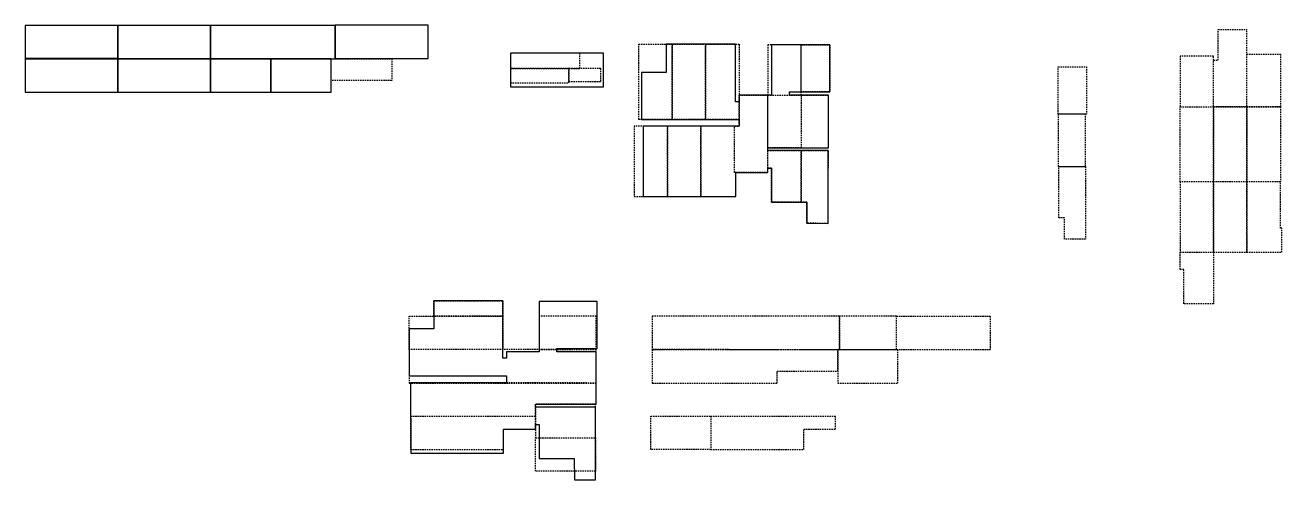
# Model space of a CAD drawing. Header units: inches. Extents: x 157163 to 245256, y -61743 to -20857.
# Drawn here: x 157163 to 224789, y -61743 to -37296 of the extents above; entities that cross this region are included whole.
import ezdxf

# ---------------------------------------------------------------- set-up
doc = ezdxf.new("R2010")
doc.units = ezdxf.units.IN
doc.header["$LTSCALE"] = 50
doc.header["$MEASUREMENT"] = 0
doc.linetypes.add('HID', pattern=[2.5, 1.5, -1])
doc.layers.add('07-DIM WAL', color=5, linetype='Continuous')
doc.layers.add('CO-BATH', color=6, linetype='Continuous')

msp = doc.modelspace()

# ---------------------------------------------------------------- linework, layer by layer
at = {"layer": '07-DIM WAL', "linetype": 'HID'}
for p, q in [((222908.9, -41680.8), (222908.9, -37523.8)), ((197127.8, -45224.4), (197127.8, -41067.4)), ((204043.9, -54737), (209095.9, -54737)), ((190826.7, -58320.4), (194066.7, -58320.4)), ((194066.7, -58320.4), (200776.7, -58320.4))]:
    msp.add_line(p, q, dxfattribs=at)
at = {"layer": '07-DIM WAL'}
for points in [[(157162.8, -37306.5), (157162.8, -39106.5), (162152.8, -39106.5), (162152.8, -37306.5)], [(162152.8, -37306.5), (162152.8, -39106.5), (167142.8, -39106.5), (167142.8, -37306.5)], [(167142.8, -37306.5), (167142.8, -39106.5), (173852.8, -39106.5), (173852.8, -37306.5)], [(173852.8, -37295.8), (173852.8, -39095.8), (178842.8, -39095.8), (178842.8, -37295.8)], [(157162.8, -39095.8), (157162.8, -40895.8), (162152.8, -40895.8), (162152.8, -39095.8)], [(162152.8, -39106.5), (162152.8, -40906.5), (167142.8, -40906.5), (167142.8, -39106.5)], [(167142.8, -39106.5), (167142.8, -40906.5), (170382.8, -40906.5), (170382.8, -39106.5)], [(170382.8, -39106.5), (170382.8, -40906.5), (173622.8, -40906.5), (173622.8, -39106.5)], [(183286.8, -38810.4), (183286.8, -40610.4), (188276.8, -40610.4), (188276.8, -38810.4)]]:
    msp.add_lwpolyline(points, close=True, dxfattribs=at)
at = {"layer": '07-DIM WAL', "linetype": 'HID'}
for points in [[(222908.9, -41680.8), (221108.9, -41680.8), (221108.9, -39185.8), (221363.9, -39185.8), (221363.9, -37523.8), (222908.9, -37523.8)], [(191982.8, -42367.4), (190182.8, -42367.4), (190182.8, -38326.4), (191982.8, -38326.4), (191982.8, -42367.4)], [(193782.8, -42367.4), (191982.8, -42367.4), (191982.8, -38326.4), (193782.8, -38326.4), (193782.8, -42367.4)], [(195582.8, -42367.4), (193782.8, -42367.4), (193782.8, -38326.4), (195582.8, -38326.4), (195582.8, -42367.4)], [(197127.8, -41067.4), (198927.8, -41067.4), (198927.8, -38355.4), (197127.8, -38355.4), (197127.8, -41067.4)], [(219308.9, -41680.8), (221108.9, -41680.8), (221108.9, -38968.8), (219308.9, -38968.8), (219308.9, -41680.8)], [(222908.9, -38860.8), (224708.9, -38860.8), (224708.9, -41680.8), (222908.9, -41680.8), (222908.9, -38860.8)], [(197127.8, -45224.4), (195327.8, -45224.4), (195327.8, -42729.4), (195582.8, -42729.4), (195582.8, -41067.4), (197127.8, -41067.4)], [(197127.8, -41067.4), (198927.8, -41067.4), (198927.8, -43887.4), (197127.8, -43887.4), (197127.8, -41067.4)], [(221108.9, -45721.8), (219308.9, -45721.8), (219308.9, -41680.8), (221108.9, -41680.8), (221108.9, -45721.8)], [(222908.9, -45721.8), (221108.9, -45721.8), (221108.9, -41680.8), (222908.9, -41680.8), (222908.9, -45721.8)], [(224708.9, -45721.8), (222908.9, -45721.8), (222908.9, -41680.8), (224708.9, -41680.8), (224708.9, -45721.8)], [(191727.8, -42729.4), (189927.8, -42729.4), (189927.8, -46509.4), (191727.8, -46509.4), (191727.8, -42729.4)], [(193527.8, -42729.4), (191727.8, -42729.4), (191727.8, -46509.4), (193527.8, -46509.4), (193527.8, -42729.4)], [(195327.8, -42729.4), (193527.8, -42729.4), (193527.8, -46509.4), (195407.8, -46509.4), (195407.8, -45224.4), (195327.8, -45224.4), (195327.8, -42729.4)], [(197127.8, -44042.4), (198927.8, -44042.4), (198927.8, -46812.4), (197327.8, -46812.4), (197327.8, -44982.4), (197127.8, -44982.4), (197127.8, -44042.4)], [(198927.8, -44042.4), (200367.8, -44042.4), (200360.1, -47952.4), (199231.9, -47950.2), (199231.9, -46812.4), (198927.8, -46812.4), (198927.8, -44042.4)], [(212781.3, -44889), (214221.3, -44889), (214213.6, -48799), (213085.4, -48796.8), (213085.4, -47659), (212781.3, -47659), (212781.3, -44889)], [(221108.9, -45721.8), (219308.9, -45721.8), (219308.9, -49501.8), (221108.9, -49501.8), (221108.9, -45721.8)], [(222908.9, -45721.8), (221108.9, -45721.8), (221108.9, -49501.8), (222908.9, -49501.8), (222908.9, -45721.8)], [(224708.9, -45721.8), (222908.9, -45721.8), (222908.9, -49501.8), (224788.9, -49501.8), (224788.9, -48216.8), (224708.9, -48216.8), (224708.9, -45721.8)], [(219308.9, -49501.8), (221108.9, -49501.8), (221108.9, -52271.8), (219508.9, -52271.8), (219508.9, -50441.8), (219308.9, -50441.8), (219308.9, -49501.8)], [(177821.7, -54737), (177821.7, -52937), (182873.7, -52937), (182873.7, -54737)], [(187885.9, -54737), (187885.9, -52937), (184818.7, -52937), (184818.7, -54737), (187885.9, -54737)], [(200976.7, -54737), (200976.7, -52937), (190912.5, -52937), (190912.5, -54737), (200976.7, -54737)], [(204043.9, -54737), (204043.9, -52937), (200976.7, -52937), (200976.7, -54737), (204043.9, -54737)], [(204043.9, -54737), (204043.9, -52937), (209095.9, -52937), (209095.9, -54737)], [(187885.9, -56537), (187885.9, -54737), (177821.7, -54737), (177821.7, -56537), (187885.9, -56537)], [(200889.7, -54753.5), (200889.7, -56553.5), (204129.7, -56553.5), (204129.7, -54753.5), (200889.7, -54753.5)], [(184618.7, -57678.4), (184618.7, -59478.4), (187858.7, -59478.4), (187858.7, -57678.4), (184618.7, -57678.4)], [(177908.7, -58320.4), (177908.7, -60120.4), (182898.7, -60120.4), (182898.7, -59015.4), (184618.7, -59015.4), (184618.7, -58320.4)], [(194066.7, -58320.4), (194066.7, -60120.4), (190826.7, -60120.4), (190826.7, -58320.4)], [(194066.7, -58320.4), (194066.7, -60120.4), (199056.7, -60120.4), (199056.7, -59015.4), (200776.7, -59015.4), (200776.7, -58320.4)], [(187858.7, -59478.4), (187858.7, -61278.4), (184618.7, -61278.4), (184618.7, -59478.4)]]:
    msp.add_lwpolyline(points, dxfattribs=at)
for points in [[(198927.8, -38355.4), (200456.8, -38355.4), (200456.8, -40889.4), (198927.8, -40889.4)], [(176888.1, -40264.5), (173622.8, -40264.5), (173622.8, -39106.5), (176888.1, -39106.5)], [(187006.8, -38810.4), (183286.8, -38810.4), (183286.8, -39624.1), (187006.8, -39624.1)], [(186415.8, -39624.1), (183286.8, -39624.1), (183286.8, -40398.1), (186415.8, -40398.1)], [(188135.8, -39624.1), (186415.8, -39624.1), (186415.8, -40319.1), (188135.8, -40319.1)], [(212751.3, -39540.4), (214280.3, -39540.4), (214280.3, -42074.4), (212751.3, -42074.4)], [(200397.8, -41072.9), (198927.8, -41072.9), (198927.8, -43887.4), (200397.8, -43887.4)], [(214221.3, -42074.4), (212751.3, -42074.4), (212751.3, -44889), (214221.3, -44889)], [(179153.7, -52117.4), (182873.7, -52117.4), (182873.7, -52937), (179153.7, -52937)], [(200889.7, -54753.5), (190912.5, -54737), (190912.5, -56537), (197622.5, -56537), (197622.5, -55895), (200887.8, -55895)], [(187885.9, -56537), (177908.7, -56520.4), (177908.7, -58320.4), (184618.7, -58320.4), (184618.7, -57678.4), (187884, -57678.4)]]:
    msp.add_lwpolyline(points, close=True, dxfattribs=at)
at = {"layer": 'CO-BATH'}
for points in [[(195582.8, -42729.4), (190417.8, -42729.4), (190422.5, -46509.4), (195407.8, -46509.4), (195407.8, -45224.4), (197127.8, -45224.4), (197127.8, -44982.4), (197327.8, -44982.4), (197327.8, -46812.4), (199223.1, -46812.4), (199231.9, -47950.2), (200367.8, -47952.4), (200367.8, -44042.4), (197127.8, -44042.4), (197127.8, -43887.4), (200393.1, -43887.4), (200397.8, -41067.4), (198291.8, -41067.4), (198291.8, -40889.4), (200456.8, -40889.4), (200456.8, -38355.4), (197327.8, -38355.4), (197327.8, -41067.4), (195582.8, -41067.4), (195582.8, -41417.4), (195382.8, -41417.4), (195382.8, -38326.4), (191662.8, -38326.4), (191662.8, -39839.6), (190330.8, -39839.6), (190330.8, -42367.4), (195582.8, -42367.4), (195582.8, -42729.4)], [(183073.7, -56520.4), (177908.7, -56520.4), (177913.4, -60300.4), (182898.7, -60300.4), (182898.7, -59015.4), (184618.7, -59015.4), (184618.7, -58773.4), (184818.7, -58773.4), (184818.7, -60603.4), (186714, -60603.4), (186722.8, -61741.1), (187858.7, -61743.4), (187858.7, -57833.4), (184618.7, -57833.4), (184618.7, -57678.4), (187884, -57678.4), (187888.7, -54858.4), (185782.7, -54858.4), (185782.7, -54680.4), (187947.7, -54680.4), (187947.7, -52146.4), (184818.7, -52146.4), (184818.7, -54858.4), (183073.7, -54858.4), (183073.7, -55208.4), (182873.7, -55208.4), (182873.7, -52117.4), (179153.7, -52117.4), (179153.7, -53630.5), (177821.7, -53630.5), (177821.7, -56158.4), (183073.7, -56158.4), (183073.7, -56520.4)]]:
    msp.add_lwpolyline(points, dxfattribs=at)

doc.saveas('drawing.dxf')
